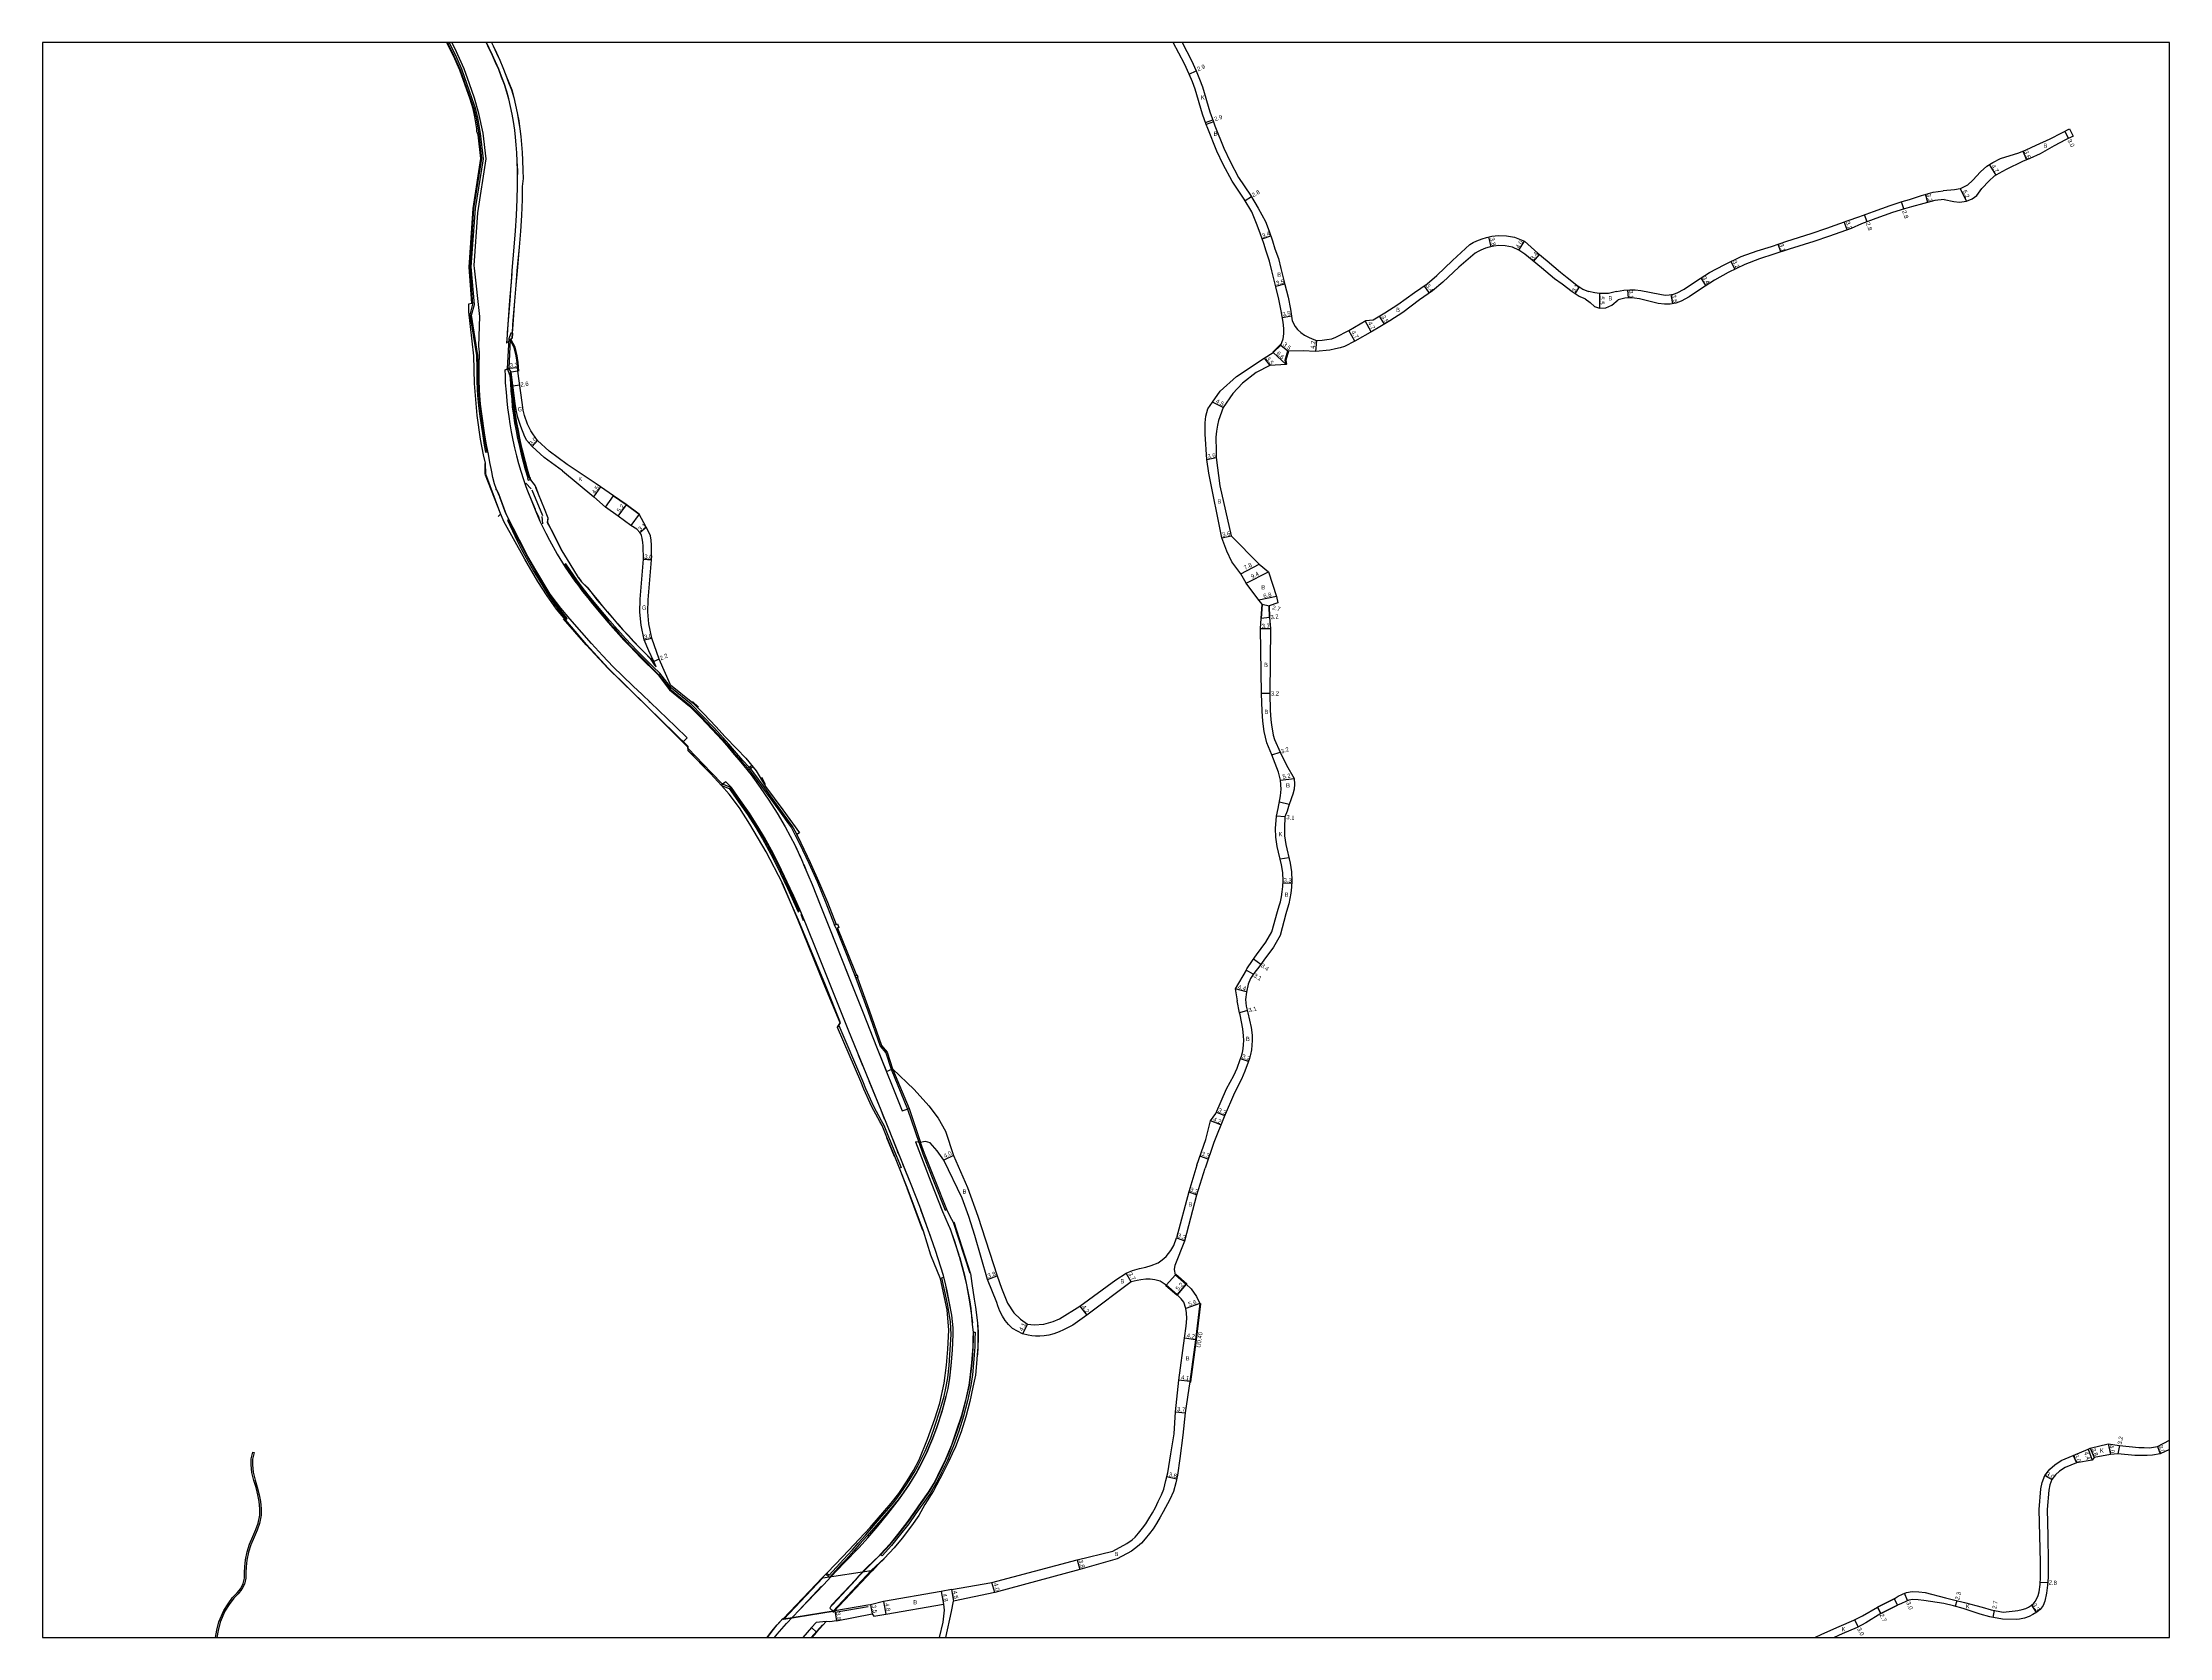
# Model space of a CAD drawing. Header units: metres. Extents: x 0 to 4000, y -96000 to -93000.
# Drawn here: x 1600 to 2400, y -96000 to -95400 of the extents above; entities that cross this region are included whole.
import ezdxf

# ---------------------------------------------------------------- set-up
doc = ezdxf.new("R2010")
doc.units = ezdxf.units.M
doc.header["$LTSCALE"] = 2.5
for name, color, linetype in [('側溝・桝', 7, 'Continuous'), ('図郭', 7, 'Continuous'), ('幅員', 7, 'Continuous'), ('歩道・分離帯・安全施設', 7, 'Continuous'), ('舗装', 7, 'Continuous'), ('道路', 7, 'Continuous')]:
    doc.layers.add(name, color=color, linetype=linetype)
doc.styles.get("Standard").update_dxf_attribs({"font": ''})
doc.styles.get('Standard').set_extended_font_data('@MS PGothic')

msp = doc.modelspace()

# ---------------------------------------------------------------- linework, layer by layer
at = {"layer": '側溝・桝'}
for points in [[(1752.28, -95400), (1752.55, -95400.56), (1754.7, -95404.96), (1757.05, -95410.32), (1761.03, -95421.36), (1762.17, -95424.87), (1763.07, -95428.43), (1764.06, -95434.34), (1765.16, -95443.66), (1762.13, -95462.43), (1760.72, -95484.46), (1761.78, -95498.48), (1760.69, -95502.47), (1763.19, -95517.76), (1763.32, -95522.37), (1763.4, -95527.14), (1763.51, -95530.57), (1763.65, -95532.84), (1763.94, -95536.55), (1764.51, -95540.69), (1765.43, -95547.08), (1766.16, -95551.5), (1766.61, -95554.1), (1767.21, -95553.99), (1766.76, -95551.4), (1766.03, -95546.99), (1765.11, -95540.6), (1764.55, -95536.49), (1764.25, -95532.79), (1764.11, -95530.54), (1764.01, -95527.12), (1763.92, -95522.36), (1763.79, -95517.7), (1761.35, -95502.52), (1762.44, -95498.54), (1761.28, -95484.35), (1762.83, -95462.42), (1765.82, -95443.69), (1764.7, -95434.24), (1763.71, -95428.3), (1762.79, -95424.69), (1761.64, -95421.15), (1757.65, -95410.08), (1755.29, -95404.68), (1753.13, -95400.27), (1753, -95400)], [(1776.6, -95509.38), (1776.1, -95509.34), (1775.44, -95511.44), (1774.8, -95522.64), (1775.79, -95525.2), (1775.96, -95528.2), (1776.16, -95531.2), (1776.48, -95534.16), (1776.7, -95537.11), (1777.1, -95540.12), (1777.58, -95543.09), (1778.14, -95546.04), (1778.71, -95548.98), (1779.35, -95551.95), (1780.06, -95554.82), (1780.79, -95557.74), (1781.59, -95560.64), (1782.48, -95563.71)], [(1775.83, -95511.79), (1775.42, -95522.51)], [(1865.74, -95672.65), (1863.43, -95670.1), (1860.26, -95666.44), (1858.09, -95663.89), (1856.16, -95661.72), (1852.57, -95657.84), (1848.11, -95653.11), (1843.95, -95648.96), (1836.51, -95642.88), (1832.16, -95637.26), (1829.65, -95634.8), (1827.67, -95632.81), (1825.67, -95630.82), (1823.53, -95628.67), (1821.5, -95626.52), (1819.32, -95624.2), (1817.35, -95622.07), (1815.31, -95619.73), (1813.37, -95617.55), (1811.39, -95615.23), (1809.44, -95612.87), (1807.58, -95610.61), (1805.74, -95608.39), (1803.81, -95605.96), (1801.98, -95603.51), (1800.91, -95602.12), (1796.88, -95596.09), (1796.38, -95596.42), (1800.43, -95602.47), (1801.5, -95603.87), (1803.34, -95606.32), (1805.28, -95608.76), (1807.12, -95610.99), (1808.98, -95613.25), (1810.94, -95615.61), (1812.92, -95617.94), (1814.86, -95620.12), (1816.91, -95622.46), (1818.88, -95624.61), (1821.07, -95626.92), (1823.1, -95629.08), (1825.25, -95631.24), (1827.25, -95633.23), (1829.23, -95635.22), (1831.74, -95637.68), (1836.1, -95643.3), (1843.53, -95649.38), (1847.68, -95653.53), (1852.13, -95658.24), (1855.72, -95662.12), (1857.64, -95664.28), (1859.81, -95666.82), (1862.99, -95670.5), (1865.27, -95673.02)], [(1855.44, -95679.47), (1858.31, -95680.63), (1861.83, -95685.6), (1865.18, -95690.44), (1868.3, -95695.36), (1870.8, -95699.56), (1873.97, -95705.36), (1876.19, -95709.69), (1880.18, -95718.07), (1884.18, -95727), (1884.7, -95726.76), (1880.7, -95717.83), (1876.68, -95709.4), (1874.48, -95705.09), (1871.29, -95699.28), (1868.79, -95695.06), (1865.65, -95690.12), (1862.3, -95685.27), (1858.68, -95680.16), (1855.79, -95679), (1851.54, -95674.62), (1842.85, -95665.56)], [(1865.87, -95672.64), (1866.74, -95671.89)], [(1865.79, -95673.65), (1866.9, -95675.05), (1870.46, -95679.87), (1873.88, -95684.62), (1877.14, -95689.14), (1880.64, -95693.97), (1881.65, -95695.44), (1883.12, -95698.12), (1884.75, -95701.3), (1888.24, -95708.7), (1891.34, -95715.66), (1894.64, -95723.66), (1897.9, -95731.99)], [(1866.24, -95673.11), (1867.12, -95672.35)], [(1866.26, -95673.29), (1867.37, -95674.68), (1870.94, -95679.52), (1874.36, -95684.27), (1877.62, -95688.79), (1881.13, -95693.62), (1882.16, -95695.13), (1883.69, -95697.93)], [(1898.49, -95733.35), (1902.22, -95742.7), (1905.92, -95752.02), (1910.39, -95764.23), (1915.02, -95777.56), (1917.23, -95780.1), (1919.18, -95786.22)], [(1899.48, -95769.82), (1908.37, -95790.57), (1909.57, -95793.45), (1912.49, -95800.08), (1915.4, -95805.58), (1916.46, -95807.24), (1918.21, -95811.65), (1921.09, -95818.67), (1922.92, -95823.24), (1922.37, -95823.46)], [(1919.18, -95786.22), (1925.38, -95801.21), (1931.12, -95818.1), (1935.17, -95828.19), (1939.56, -95839.29), (1940.1, -95839.05)], [(1919.74, -95786.12), (1925.94, -95801.01)], [(1925.94, -95801.01), (1930.29, -95813.81)], [(1894.99, -95975.75), (1895.88, -95976.59), (1899.91, -95972.15), (1901.38, -95970.53), (1902.78, -95969.03), (1904.61, -95966.97), (1906.83, -95964.48), (1909.61, -95961.34), (1914.82, -95955.42), (1920.04, -95949.35), (1921.64, -95947.27), (1925.14, -95942.37), (1927.86, -95937.92), (1929.28, -95935.4), (1930.53, -95932.91), (1931.93, -95929.93), (1933.02, -95927.49), (1934.06, -95924.88), (1935.68, -95920.48), (1937.54, -95914.8), (1939.08, -95909.19), (1939.81, -95906.21), (1940.46, -95902.3), (1940.97, -95897.68), (1941.44, -95891.81), (1941.71, -95886.01), (1941.67, -95883.62), (1941.49, -95881.25), (1941.18, -95878.85), (1940.33, -95874.46), (1939.39, -95869.79), (1938.91, -95867.63), (1938.19, -95864.68), (1938.85, -95864.52), (1939.57, -95867.48), (1940.05, -95869.65), (1940.99, -95874.33), (1941.85, -95878.74), (1942.17, -95881.18), (1942.35, -95883.59), (1942.39, -95886.02), (1942.12, -95891.86), (1941.65, -95897.74), (1941.13, -95902.39), (1940.48, -95906.35), (1939.74, -95909.36), (1938.19, -95915), (1936.32, -95920.7), (1934.7, -95925.13), (1933.65, -95927.75), (1932.55, -95930.21), (1931.14, -95933.21), (1929.88, -95935.72), (1928.45, -95938.26), (1925.71, -95942.75), (1922.18, -95947.67), (1920.57, -95949.77), (1915.34, -95955.86), (1910.12, -95961.79), (1907.34, -95964.93), (1905.12, -95967.42), (1903.28, -95969.49), (1901.88, -95970.99), (1900.41, -95972.6), (1896.02, -95977.45), (1894.59, -95976.15)], [(2031.86, -95903.92), (2031.88, -95903.82), (2034.08, -95888.05), (2035.71, -95874.47)], [(2035.31, -95874.42), (2035.71, -95874.47)], [(2031.47, -95903.86), (2031.86, -95903.92)]]:
    msp.add_lwpolyline(points, dxfattribs=at)
for points in [[(1783.31, -95563.47), (1782.43, -95563.72), (1782.68, -95564.61), (1783.57, -95564.36)], [(1780.61, -95590.24), (1779, -95587.22), (1775.39, -95579.46), (1774.84, -95579.7), (1778.47, -95587.49), (1780.05, -95590.48), (1781.89, -95593.8), (1784.77, -95598.95), (1789.02, -95606.06), (1790.3, -95608), (1792.56, -95611.33), (1794.17, -95613.54), (1796.9, -95617.02), (1797.37, -95616.66), (1794.62, -95613.13), (1793.03, -95610.96), (1790.74, -95607.59), (1789.53, -95605.74), (1785.28, -95598.64), (1782.4, -95593.49)], [(1865.17, -95673.1), (1865.83, -95672.58), (1866.34, -95673.23), (1865.68, -95673.74)], [(1897.9, -95731.99), (1898.97, -95731.52), (1899.56, -95732.88), (1898.49, -95733.35)], [(1905.87, -95751.9), (1906.69, -95751.58), (1906.38, -95750.79), (1905.56, -95751.11)], [(1915.33, -95968.85), (1918.85, -95964.99), (1921.79, -95961.44), (1925.3, -95956.9), (1928.04, -95953.02), (1930.59, -95949.35), (1933.36, -95945.49), (1935.77, -95941.41), (1937.71, -95937.47), (1939.79, -95933.16), (1941.03, -95930.32), (1942.07, -95927.71), (1944.04, -95922.14), (1945.86, -95916.56), (1947.32, -95910.9), (1948.6, -95905.14), (1949.15, -95901.12), (1949.61, -95896.76), (1949.85, -95893.58), (1950.09, -95890.62), (1950.12, -95887.8), (1950.2, -95885.14), (1950.8, -95885.12), (1950.72, -95887.81), (1950.68, -95890.65), (1950.44, -95893.63), (1950.21, -95896.81), (1949.74, -95901.19), (1949.18, -95905.24), (1947.9, -95911.04), (1946.43, -95916.73), (1944.6, -95922.33), (1942.63, -95927.92), (1941.57, -95930.55), (1940.33, -95933.41), (1938.25, -95937.73), (1936.29, -95941.69), (1933.86, -95945.82), (1931.08, -95949.69), (1928.53, -95953.36), (1925.78, -95957.26), (1922.26, -95961.81), (1919.3, -95965.38), (1915.77, -95969.25)]]:
    msp.add_lwpolyline(points, close=True, dxfattribs=at)
at = {"layer": '図郭'}
msp.add_lwpolyline([(1600, -96000), (2400, -96000), (2400, -95400), (1600, -95400)], close=True, dxfattribs=at)
at = {"layer": '幅員'}
for points in [[(2031.23, -95411.86), (2033.87, -95410.67)], [(2037.45, -95430.07), (2040.18, -95429.1)], [(2362.07, -95436.03), (2360.7, -95433.36)], [(2332.22, -95445.94), (2334.69, -95449.94)], [(2344.9, -95440.82), (2346.23, -95444.16)], [(2321.32, -95455.08), (2323.66, -95459.72)], [(2052.29, -95459.38), (2054.7, -95457.95)], [(2300.04, -95462.62), (2299.21, -95459.95)], [(2309.09, -95460.17), (2308.23, -95457.09)], [(2278.77, -95470.48), (2277.68, -95467.47)], [(2286.24, -95467.4), (2285.27, -95464.77)], [(2058.76, -95473.83), (2061.95, -95472.68)], [(2144.92, -95476.8), (2143.99, -95473.12)], [(2155.28, -95478.07), (2157.46, -95474.72)], [(2160.84, -95482.32), (2162.99, -95479.7)], [(2253.8, -95478.78), (2252.81, -95475.84)], [(2236.55, -95485.26), (2235.15, -95482.38)], [(2063.84, -95491.67), (2067.24, -95490.83)], [(2121.64, -95494.24), (2119.7, -95491.45)], [(2176.48, -95494.56), (2178.14, -95491.94)], [(2185.56, -95494.47), (2185.61, -95499.97)], [(2196.47, -95496.13), (2196.26, -95493.04)], [(2212.47, -95494.85), (2213.13, -95498.28)], [(2225.66, -95491.41), (2223.81, -95488.56)], [(2066.32, -95503.39), (2069.77, -95502.82)], [(2104.72, -95505.89), (2102.92, -95502.89)], [(2093.65, -95512.38), (2091.29, -95508.31)], [(2099.79, -95508.82), (2097.43, -95504.75)], [(2059.43, -95518.72), (2061.57, -95521.49)], [(2065.78, -95513.79), (2062.9, -95516.62)], [(2062.9, -95516.62), (2067.71, -95521.09)], [(2065.78, -95513.79), (2068.43, -95516)], [(2079.16, -95512.04), (2078.84, -95516.23)], [(1775.42, -95522.51), (1778.72, -95522.28)], [(1779.51, -95528.93), (1776.93, -95529.28)], [(2044.04, -95537.32), (2040, -95535.34)], [(1786.14, -95549.77), (1784.12, -95551.99)], [(2037.94, -95556.86), (2041.47, -95556.14)], [(1807.41, -95570.89), (1809.97, -95567.19)], [(1816.57, -95578.15), (1819.63, -95573.9)], [(1824.68, -95584.35), (1827.05, -95582.34)], [(2043.54, -95586.28), (2047.07, -95585.59)], [(1826.07, -95594.33), (1829.06, -95594.58)], [(2050.7, -95599.81), (2057.64, -95596.25)], [(2052.75, -95603.38), (2061.11, -95599.1)], [(2064.19, -95608.34), (2057.53, -95609.74)], [(2058.78, -95611.22), (2061.39, -95611.9)], [(2061.48, -95616.24), (2061.39, -95611.9)], [(2058.17, -95620.48), (2061.87, -95620.4)], [(2061.48, -95616.24), (2058.31, -95616.65)], [(1826.26, -95624.73), (1829.2, -95624.13)], [(1831.98, -95632.02), (1829.97, -95632.9)], [(2061.63, -95644.88), (2058.43, -95644.92)], [(2062.43, -95667.97), (2065.47, -95666.95)], [(2065.62, -95677.46), (2070.78, -95676.83)], [(2067.26, -95691.34), (2064.18, -95690.99)], [(2066.55, -95716.11), (2069.85, -95716.26)], [(2055.36, -95750.52), (2052.71, -95748.91)], [(2058.27, -95746.78), (2055.49, -95744.82)], [(2052.84, -95757.07), (2048.57, -95756.05)], [(2053.21, -95764.2), (2050.21, -95764.97)], [(2053.63, -95783.3), (2050.6, -95782.28)], [(2043.21, -95807.17), (2039.31, -95805.63)], [(2041.58, -95802.34), (2044.62, -95803.65)], [(1942.58, -95818.63), (1939.03, -95820.49)], [(2038.46, -95820.04), (2035.34, -95818.96)], [(2031.18, -95832.34), (2034.17, -95833.5)], [(2026.48, -95849.69), (2029.61, -95850.74)], [(2009.5, -95866.16), (2007.59, -95862.99)], [(1955.45, -95865.28), (1959.04, -95864.01)], [(2026.77, -95871.06), (2030.2, -95867.13)], [(1990.17, -95875.42), (1992.73, -95878.75)], [(2035.31, -95874.42), (2030.03, -95876.29)], [(1970.47, -95882.1), (1968.65, -95885.78)], [(2033.69, -95888), (2029.52, -95887.45)], [(2031.48, -95903.76), (2027.41, -95903.25)], [(2026.11, -95915.09), (2029.79, -95915.51)], [(2377, -95927.2), (2377.81, -95931.12)], [(2381.16, -95927.76), (2380.59, -95930.9)], [(2363.82, -95931.53), (2365.02, -95934.28)], [(2369.39, -95929.21), (2370.95, -95933.33)], [(2370.23, -95928.8), (2371.67, -95932.31)], [(2395.5, -95928.11), (2396.48, -95930.94)], [(2022.87, -95939.49), (2026.57, -95940.36)], [(2353.13, -95939.13), (2355.78, -95940.61)], [(1989.11, -95970.74), (1990.21, -95974.38)], [(1938.05, -95982.74), (1938.94, -95987.46)], [(1941.83, -95981.9), (1942.6, -95986.33)], [(1958.18, -95983.13), (1957.09, -95979.28)], [(2301.52, -95986.15), (2300.4, -95983.37)], [(2351.42, -95979.18), (2354.22, -95979.35)], [(1898.03, -95990.02), (1898.59, -95993.78)], [(1911.45, -95987.67), (1912.04, -95991.12)], [(1916.26, -95986.52), (1917.22, -95991.23)], [(2290.21, -95988.57), (2291.41, -95990.99)], [(2319.99, -95986.12), (2319.41, -95988.35)], [(2333.66, -95992.44), (2334.18, -95989.79)], [(2348.08, -95987.86), (2349.89, -95990.62)], [(2282.96, -95996.01), (2281.6, -95993.34)]]:
    msp.add_lwpolyline(points, dxfattribs=at)
at = {"layer": '歩道・分離帯・安全施設'}
for points in [[(1840.97, -95663.04), (1842.46, -95661.53), (1838.1, -95657.31), (1825.5, -95645.29), (1822.13, -95642.09), (1818.1, -95638.26), (1814.65, -95634.86), (1810.57, -95630.54), (1806.53, -95626.11), (1802.82, -95621.95), (1798.38, -95616.81), (1794.97, -95612.75), (1793.32, -95610.69), (1790.88, -95607.47), (1785.5, -95598.43), (1782.57, -95593.33), (1780.85, -95590.1), (1779.36, -95587.25), (1774.57, -95577.69), (1771.69, -95570.14), (1770.61, -95567.76), (1769.97, -95566.03), (1769.37, -95563.67), (1768.99, -95561.54), (1768.75, -95560.27), (1768.28, -95558.01), (1767.76, -95554.9), (1766.98, -95551.34), (1766.27, -95546.87), (1765.39, -95540.57), (1764.77, -95536.1), (1764.5, -95532.78), (1764.35, -95530.48), (1764.25, -95527.08), (1764.19, -95522.27), (1764.38, -95516.37), (1764.29, -95515.32), (1764.08, -95514.25), (1764.43, -95503.07), (1762.48, -95484.92), (1762.39, -95483.84), (1763.76, -95464.02), (1766.83, -95443.71), (1765.74, -95434.06), (1764.12, -95426.7), (1762.53, -95420.97), (1760.62, -95415.58), (1758.55, -95409.85), (1755.06, -95402.09), (1754.01, -95400)], [(1840.97, -95663.04), (1842.46, -95661.53), (1838.1, -95657.31), (1825.5, -95645.29), (1822.13, -95642.09), (1818.1, -95638.26), (1814.65, -95634.86), (1810.57, -95630.54), (1806.53, -95626.11), (1802.82, -95621.95), (1798.38, -95616.81), (1794.97, -95612.75), (1793.32, -95610.69), (1790.88, -95607.47), (1785.5, -95598.43), (1782.57, -95593.33), (1780.85, -95590.1), (1779.36, -95587.25), (1774.57, -95577.69), (1771.69, -95570.14), (1770.61, -95567.76), (1769.97, -95566.03), (1769.37, -95563.67), (1768.99, -95561.54), (1768.75, -95560.27), (1768.28, -95558.01), (1767.76, -95554.9), (1766.98, -95551.34), (1766.27, -95546.87), (1765.39, -95540.57), (1764.77, -95536.1), (1764.5, -95532.78), (1764.35, -95530.48), (1764.25, -95527.08), (1764.19, -95522.27), (1764.38, -95516.37), (1764.29, -95515.32), (1764.08, -95514.25), (1764.43, -95503.07), (1762.48, -95484.92), (1762.39, -95483.84), (1763.76, -95464.02), (1766.83, -95443.71), (1765.74, -95434.06), (1764.12, -95426.7), (1762.53, -95420.97), (1760.62, -95415.58), (1758.55, -95409.85), (1755.06, -95402.09), (1754.01, -95400)], [(1767.76, -95554.9), (1766.98, -95551.34), (1766.27, -95546.87), (1765.39, -95540.57), (1764.77, -95536.1), (1764.5, -95532.78), (1764.35, -95530.48), (1764.25, -95527.08), (1764.19, -95522.27), (1764.38, -95516.37), (1764.29, -95515.32), (1764.08, -95514.25), (1764.43, -95503.07), (1762.48, -95484.92), (1762.39, -95483.84), (1763.76, -95464.02), (1766.83, -95443.71), (1765.74, -95434.06), (1764.12, -95426.7), (1762.53, -95420.97), (1760.62, -95415.58), (1758.55, -95409.85), (1755.06, -95402.09), (1754.01, -95400)], [(1766.8, -95400), (1767.9, -95402.23), (1769.07, -95404.79), (1770.29, -95407.38), (1771.45, -95410.07), (1772.5, -95412.87), (1773.58, -95415.72), (1774.47, -95418.51), (1775.25, -95421.18), (1775.91, -95424.09), (1776.52, -95427.01), (1777, -95429.7), (1777.5, -95433.03), (1777.8, -95435.63), (1778.01, -95438.47), (1778.23, -95441.53), (1778.42, -95444.69), (1778.58, -95448.21), (1778.54, -95451.26), (1778.53, -95453.97), (1778.41, -95458.92), (1778.17, -95465.11), (1777.79, -95470.85), (1777.3, -95477.01), (1776.56, -95485.73), (1776.23, -95490), (1775.69, -95497.04), (1774.96, -95506.07), (1774.75, -95509.97), (1774.46, -95513.08)], [(1766.8, -95400), (1767.9, -95402.23), (1769.07, -95404.79), (1770.29, -95407.38), (1771.45, -95410.07), (1772.5, -95412.87), (1773.58, -95415.72), (1774.47, -95418.51), (1775.25, -95421.18), (1775.91, -95424.09), (1776.52, -95427.01), (1777, -95429.7), (1777.5, -95433.03), (1777.8, -95435.63), (1778.01, -95438.47), (1778.23, -95441.53), (1778.42, -95444.69), (1778.58, -95448.21), (1778.54, -95451.26), (1778.53, -95453.97), (1778.41, -95458.92), (1778.17, -95465.11), (1777.79, -95470.85), (1777.3, -95477.01), (1776.56, -95485.73), (1776.23, -95490), (1775.69, -95497.04), (1774.96, -95506.07), (1774.75, -95509.97), (1774.46, -95513.08)], [(1776.38, -95490.01), (1776.7, -95485.74), (1777.44, -95477.02), (1777.93, -95470.86), (1778.31, -95465.12), (1778.55, -95458.92), (1778.67, -95453.98), (1778.68, -95451.26), (1778.73, -95448.21), (1778.56, -95444.68), (1778.38, -95441.52), (1778.15, -95438.46), (1777.95, -95435.62), (1777.64, -95433.01), (1777.14, -95429.68), (1776.66, -95426.98), (1776.05, -95424.06), (1775.39, -95421.14), (1774.61, -95418.46), (1773.71, -95415.67), (1772.64, -95412.82), (1771.59, -95410.01), (1770.42, -95407.32), (1769.2, -95404.73), (1768.03, -95402.17), (1766.96, -95400)], [(1768.91, -95400), (1769.53, -95401.25), (1770.75, -95403.93), (1772.02, -95406.66), (1773.19, -95409.41), (1774.27, -95412.24), (1775.35, -95415), (1776.46, -95417.81), (1777.26, -95420.64), (1777.93, -95423.59), (1778.58, -95426.49), (1779.11, -95429.43), (1779.56, -95432.46), (1779.92, -95435.36), (1780.17, -95438.36), (1780.41, -95441.33), (1780.55, -95444.3), (1780.69, -95448.19), (1780.8, -95451.15), (1780.46, -95454.1), (1780.43, -95459.05), (1780.17, -95465.04), (1779.77, -95471), (1779.29, -95477.02), (1778.48, -95485.88), (1778.01, -95491.27), (1777.55, -95497.27), (1776.85, -95506.09), (1776.54, -95511.11)], [(1776.46, -95487.03), (1776.23, -95490), (1775.69, -95497.04), (1774.96, -95506.07), (1774.8, -95509.17)], [(1774.6, -95513.09), (1774.9, -95509.98), (1775.11, -95506.08), (1775.83, -95497.05), (1776.29, -95491.32), (1776.35, -95490.52)], [(1774.6, -95513.09), (1774.9, -95509.98), (1775.11, -95506.08), (1775.83, -95497.05), (1776.29, -95491.32), (1776.35, -95490.52)], [(1774.46, -95513.08), (1775.83, -95511.79)], [(1775.83, -95511.79), (1774.46, -95513.08)], [(1779.15, -95523.65), (1778.92, -95520.32), (1778.53, -95517.83), (1777.76, -95514.62), (1776.12, -95511.63)], [(1773.85, -95523.2), (1775.42, -95522.51)], [(1775.42, -95522.51), (1773.85, -95523.2)], [(1773.85, -95523.2), (1773.95, -95525.32), (1774.06, -95527.97), (1774.36, -95531.54), (1774.64, -95534.85), (1774.94, -95537.37), (1775.33, -95540.69), (1775.79, -95543.48), (1776.3, -95546.47), (1776.92, -95549.59), (1777.54, -95552.5), (1778.27, -95555.44), (1779.03, -95558.36), (1779.88, -95561.28), (1780.87, -95564.4), (1781.72, -95567.07), (1782.47, -95568.66)], [(1773.85, -95523.2), (1773.95, -95525.32), (1774.06, -95527.97), (1774.36, -95531.54), (1774.64, -95534.85), (1774.94, -95537.37), (1775.33, -95540.69), (1775.79, -95543.48), (1776.3, -95546.47), (1776.92, -95549.59), (1777.54, -95552.5), (1778.27, -95555.44), (1779.03, -95558.36), (1779.88, -95561.28), (1780.87, -95564.4), (1781.72, -95567.07), (1782.47, -95568.66), (1784.07, -95572.67), (1785.58, -95576.4), (1786.45, -95578), (1787.04, -95580.02), (1787.9, -95581.82), (1789.27, -95584.57), (1790.64, -95587.23), (1793.57, -95592.41), (1796.63, -95597.35), (1800.21, -95602.64), (1801.29, -95604.03), (1803.12, -95606.48), (1805.07, -95608.93), (1806.91, -95611.16), (1808.77, -95613.42), (1810.73, -95615.79), (1812.72, -95618.12), (1814.66, -95620.3), (1816.71, -95622.64), (1818.69, -95624.79), (1820.87, -95627.11), (1822.91, -95629.27), (1825.06, -95631.43), (1827.06, -95633.42), (1829.04, -95635.41), (1831.55, -95637.88), (1835.86, -95643.54), (1843.3, -95649.61), (1847.45, -95653.75), (1851.89, -95658.47), (1855.48, -95662.34), (1857.4, -95664.5), (1859.56, -95667.03), (1862.68, -95670.77), (1866.48, -95675.49), (1869.94, -95680.22), (1873.2, -95685.06), (1876.32, -95689.95), (1879.31, -95695.05), (1883.08, -95702.12), (1883.37, -95702.74), (1885.06, -95706.44), (1885.87, -95708.23), (1886.26, -95709.25), (1889.45, -95716.8), (1892.47, -95724.4), (1896.48, -95734.43), (1899.99, -95743.3), (1903.62, -95752.44), (1908.63, -95764.96), (1913.73, -95777.81), (1923.38, -95801.93), (1925.94, -95801.01)], [(1773.85, -95523.2), (1773.95, -95525.32), (1774.06, -95527.97), (1774.36, -95531.54), (1774.64, -95534.85), (1774.94, -95537.37), (1775.33, -95540.69), (1775.79, -95543.48), (1776.3, -95546.47), (1776.92, -95549.59), (1777.54, -95552.5), (1778.27, -95555.44), (1779.03, -95558.36), (1779.88, -95561.28), (1780.87, -95564.4), (1781.72, -95567.07), (1782.47, -95568.66), (1784.07, -95572.67), (1785.58, -95576.4), (1787.04, -95580.02), (1787.9, -95581.82), (1789.27, -95584.57), (1790.64, -95587.23), (1793.57, -95592.41), (1796.63, -95597.35), (1800.21, -95602.64), (1801.29, -95604.03), (1803.12, -95606.48), (1805.07, -95608.93), (1806.91, -95611.16), (1808.77, -95613.42), (1810.73, -95615.79), (1812.72, -95618.12), (1814.66, -95620.3), (1816.71, -95622.64), (1818.69, -95624.79), (1820.87, -95627.11), (1822.91, -95629.27), (1825.06, -95631.43), (1827.06, -95633.42), (1829.04, -95635.41), (1831.55, -95637.88), (1835.86, -95643.54), (1843.3, -95649.61), (1847.45, -95653.75), (1851.89, -95658.47), (1855.48, -95662.34), (1857.4, -95664.5), (1859.56, -95667.03), (1862.68, -95670.77), (1866.48, -95675.49), (1869.94, -95680.22), (1873.2, -95685.06), (1876.32, -95689.95), (1879.31, -95695.05), (1883.08, -95702.12), (1883.37, -95702.74), (1885.06, -95706.44), (1885.87, -95708.23), (1886.26, -95709.25), (1889.45, -95716.8), (1892.47, -95724.4), (1896.48, -95734.43), (1899.99, -95743.3), (1903.62, -95752.44), (1908.63, -95764.96), (1913.73, -95777.81)], [(1775.86, -95524.17), (1776.05, -95525.12), (1776.43, -95528.17), (1776.64, -95531.16), (1776.9, -95534.08), (1777.17, -95537.06), (1777.57, -95540.05), (1778.04, -95543.01), (1778.61, -95545.95), (1779.18, -95548.89), (1779.81, -95551.85), (1780.52, -95554.71), (1781.25, -95557.62), (1782.05, -95560.51), (1782.87, -95563.36), (1783.53, -95564.5), (1785.32, -95566.74), (1785.63, -95567.6), (1786.48, -95569.73), (1788.72, -95575.24), (1790.1, -95578.76), (1789.92, -95580.54), (1791.35, -95583.17), (1792.66, -95585.84), (1795.37, -95591.22)], [(1766.53, -95562.44), (1766.44, -95558.31)], [(1771.53, -95569.79), (1770.61, -95567.76), (1769.97, -95566.03), (1769.37, -95563.67), (1768.99, -95561.54), (1768.75, -95560.27), (1768.28, -95558.01)], [(1772.22, -95577.23), (1766.66, -95562.72)], [(1781.72, -95565.72), (1783.8, -95567.87)], [(1770.95, -95568.66), (1771.62, -95570.29)], [(1771.85, -95570.93), (1774.19, -95577.09)], [(1785.38, -95575.73), (1782.84, -95569.4)], [(1784.06, -95568.23), (1788.03, -95577.98)], [(1772.26, -95577.45), (1771.39, -95578.27)], [(1785.5, -95598.43), (1782.57, -95593.33), (1780.85, -95590.1), (1779.36, -95587.25), (1777.23, -95583)], [(1786.27, -95578.09), (1787.04, -95580.02), (1787.9, -95581.82), (1789.27, -95584.57), (1790.64, -95587.23), (1793.57, -95592.41)], [(1787.77, -95578.29), (1788.04, -95581.12)], [(1842.46, -95661.53), (1838.1, -95657.31), (1825.5, -95645.29), (1822.13, -95642.09), (1818.1, -95638.26), (1814.65, -95634.86), (1810.57, -95630.54), (1806.53, -95626.11), (1802.82, -95621.95), (1798.38, -95616.81), (1794.97, -95612.75), (1793.32, -95610.69), (1790.88, -95607.47)], [(1800.21, -95602.64), (1801.29, -95604.03), (1803.12, -95606.48), (1805.07, -95608.93), (1806.91, -95611.16), (1808.77, -95613.42), (1810.73, -95615.79), (1812.72, -95618.12), (1814.66, -95620.3), (1816.71, -95622.64), (1818.69, -95624.79), (1820.87, -95627.11), (1822.91, -95629.27), (1825.06, -95631.43), (1827.06, -95633.42), (1829.04, -95635.41), (1831.55, -95637.88), (1835.86, -95643.54), (1843.3, -95649.61), (1847.45, -95653.75), (1851.89, -95658.47), (1855.48, -95662.34), (1857.4, -95664.5), (1859.56, -95667.03), (1862.68, -95670.77), (1866.48, -95675.49), (1869.94, -95680.22), (1873.2, -95685.06), (1876.32, -95689.95), (1879.31, -95695.05), (1883.08, -95702.12)], [(1801.56, -95601.26), (1802.73, -95602.83), (1804.86, -95604.93), (1806.75, -95607.26), (1808.59, -95609.55), (1810.55, -95611.86), (1812.45, -95614.13), (1814.41, -95616.41), (1816.34, -95618.63), (1818.31, -95620.91), (1820.39, -95623.1), (1822.38, -95625.29), (1824.45, -95627.43), (1826.6, -95629.58), (1828.66, -95631.69), (1830.28, -95634.24)], [(1842.52, -95664.84), (1827.7, -95650.01), (1812.62, -95635.42), (1804.53, -95626.6), (1795.96, -95616.83)], [(1844.48, -95647.94), (1846.74, -95649.99)], [(1851.2, -95675), (1842.83, -95666.42), (1842.7, -95664.97)], [(1875.32, -96000), (1876.34, -95998.79), (1879.88, -95994.72), (1884.57, -95989.68), (1893.85, -95980.04), (1896.45, -95977.21), (1901.54, -95971.92), (1907.17, -95966.13), (1910.39, -95962.54), (1914.18, -95958.09), (1917.9, -95953.48), (1922.36, -95947.83), (1925.83, -95942.83), (1928.58, -95938.34), (1930.01, -95935.79), (1931.28, -95933.28), (1932.69, -95930.28), (1933.78, -95927.81), (1934.84, -95925.18), (1936.46, -95920.75), (1938.33, -95915.04), (1939.89, -95909.4), (1940.62, -95906.38), (1941.28, -95902.41), (1941.8, -95897.76), (1942.27, -95891.87), (1942.54, -95886.02), (1942.5, -95883.58), (1942.31, -95881.16), (1942, -95878.72), (1941.14, -95874.3), (1940.2, -95869.62), (1939.72, -95867.44), (1938.84, -95863.84), (1935.92, -95854.44), (1934.3, -95849.77), (1929.92, -95837.87), (1926.75, -95829.58), (1915.39, -95801.67), (1903.22, -95771.92), (1891.49, -95742.41), (1887.07, -95731.54), (1884.82, -95726.2), (1882.54, -95721.19), (1881.23, -95718.22), (1876.95, -95709.21), (1874.77, -95704.94), (1871.58, -95699.12), (1869.07, -95694.89), (1865.93, -95689.94), (1862.57, -95685.08), (1859.13, -95680.3), (1856.97, -95678.08), (1855.34, -95679.35)], [(1875.32, -96000), (1876.34, -95998.79), (1879.88, -95994.72), (1884.57, -95989.68), (1893.85, -95980.04), (1896.45, -95977.21), (1901.54, -95971.92), (1907.17, -95966.13), (1910.39, -95962.54), (1914.18, -95958.09), (1917.9, -95953.48), (1922.36, -95947.83), (1925.83, -95942.83), (1928.58, -95938.34), (1930.01, -95935.79), (1931.28, -95933.28), (1932.69, -95930.28), (1933.78, -95927.81), (1934.84, -95925.18), (1936.46, -95920.75), (1938.33, -95915.04), (1939.89, -95909.4), (1940.62, -95906.38), (1941.28, -95902.41), (1941.8, -95897.76), (1942.27, -95891.87), (1942.54, -95886.02), (1942.5, -95883.58), (1942.31, -95881.16), (1942, -95878.72), (1941.14, -95874.3), (1940.2, -95869.62), (1939.72, -95867.44), (1938.84, -95863.84), (1935.92, -95854.44), (1934.3, -95849.77), (1929.92, -95837.87), (1926.75, -95829.58), (1915.39, -95801.67), (1903.22, -95771.92), (1891.49, -95742.41), (1887.07, -95731.54), (1884.82, -95726.2), (1882.54, -95721.19), (1881.23, -95718.22), (1876.95, -95709.21), (1874.77, -95704.94), (1871.58, -95699.12), (1869.07, -95694.89), (1865.93, -95689.94), (1862.57, -95685.08), (1859.13, -95680.3), (1856.97, -95678.08), (1855.79, -95679)], [(1871.58, -95699.12), (1869.07, -95694.89), (1865.93, -95689.94), (1862.57, -95685.08), (1859.13, -95680.3), (1856.97, -95678.08)], [(1870.45, -95676.32), (1871.74, -95679.05)], [(1885.93, -95708.2), (1885.11, -95706.41), (1883.42, -95702.72)], [(1876.95, -95709.21), (1874.77, -95704.94)], [(1877.08, -95709.79), (1877.99, -95711.59)], [(1886.32, -95709.22), (1887.09, -95711.1)], [(1898.99, -95770.47), (1900.07, -95768.74), (1894.22, -95754.96), (1884.07, -95729.96), (1881.79, -95724.54), (1878.22, -95716.23)], [(1878.49, -95712.64), (1881, -95718.05)], [(1903.22, -95771.92), (1891.49, -95742.41), (1887.07, -95731.54), (1884.82, -95726.2), (1882.54, -95721.19), (1881.23, -95718.22)], [(1885.24, -95727.86), (1886.13, -95730.23)], [(1891.31, -95721.47), (1892.47, -95724.4), (1896.48, -95734.43), (1897.62, -95737.3)], [(1902, -95748.36), (1903.62, -95752.44), (1908.63, -95764.96), (1913.73, -95777.81), (1923.38, -95801.93)], [(1908.53, -95784.91), (1906.93, -95780.98)], [(1913.73, -95777.81), (1917.43, -95787.04), (1919.74, -95786.12)], [(1916.74, -95805), (1915.39, -95801.67), (1910.93, -95790.78)], [(1930.29, -95813.81), (1928.3, -95813.58), (1934.08, -95828.62), (1938.51, -95839.77), (1939.33, -95841.82), (1941.07, -95845.52), (1941.27, -95846), (1942.97, -95850.92), (1944.67, -95856.26), (1944.97, -95857.23), (1946.73, -95863.73), (1947.59, -95867.31), (1948.61, -95872.99), (1949.13, -95876.23), (1949.69, -95882.21), (1949.98, -95885.15), (1949.9, -95887.79), (1949.86, -95890.61), (1949.63, -95893.56), (1949.39, -95896.74), (1948.93, -95901.09), (1948.38, -95905.1), (1947.18, -95910.86), (1945.64, -95916.5), (1943.82, -95922.07), (1941.86, -95927.63), (1940.82, -95930.24), (1939.58, -95933.07), (1937.51, -95937.37), (1935.57, -95941.3), (1933.17, -95945.37), (1930.41, -95949.22), (1927.86, -95952.89), (1925.12, -95956.77), (1921.62, -95961.3), (1918.68, -95964.85), (1915.16, -95968.7), (1914.67, -95969.28), (1910.2, -95973.61), (1906.91, -95977), (1905.83, -95978.27), (1897.01, -95987.61), (1896.44, -95988.21), (1896.08, -95988.96), (1897.38, -95990.08)], [(1930.29, -95813.81), (1928.3, -95813.58), (1934.08, -95828.62), (1938.51, -95839.77), (1939.33, -95841.82), (1941.07, -95845.52), (1941.27, -95846), (1942.97, -95850.92), (1944.67, -95856.26), (1944.97, -95857.23), (1946.73, -95863.73), (1947.59, -95867.31), (1948.61, -95872.99), (1949.13, -95876.23), (1949.69, -95882.21), (1949.98, -95885.15), (1949.9, -95887.79), (1949.86, -95890.61), (1949.63, -95893.56), (1949.39, -95896.74), (1948.93, -95901.09), (1948.38, -95905.1), (1947.18, -95910.86), (1945.64, -95916.5), (1943.82, -95922.07), (1941.86, -95927.63), (1940.82, -95930.24), (1939.58, -95933.07), (1937.51, -95937.37), (1935.57, -95941.3), (1933.17, -95945.37), (1930.41, -95949.22), (1927.86, -95952.89), (1925.12, -95956.77), (1921.62, -95961.3), (1918.68, -95964.85), (1915.16, -95968.7), (1914.67, -95969.28), (1910.2, -95973.61), (1906.91, -95977), (1905.83, -95978.27), (1897.01, -95987.61), (1896.44, -95988.21), (1896.08, -95988.96), (1897.38, -95990.08)], [(1920.46, -95819.04), (1917.61, -95812.06)], [(1922.14, -95818.26), (1918.38, -95809.03)], [(1928.3, -95813.58), (1934.08, -95828.62), (1938.51, -95839.77), (1939.33, -95841.82), (1941.07, -95845.52)], [(1925.05, -95830.6), (1922.18, -95823.11)], [(1929.92, -95837.87), (1926.75, -95829.58), (1923.64, -95821.93)], [(1931.15, -95846.92), (1925.2, -95830.94)], [(1930.22, -95839.01), (1933.88, -95848.85)], [(1944.74, -95856.24), (1943.04, -95850.89), (1941.35, -95845.97)], [(1949.08, -95863), (1942.83, -95843.83)], [(1935.92, -95854.44), (1934.3, -95849.77)], [(1941.14, -95874.3), (1940.2, -95869.62), (1939.72, -95867.44), (1938.84, -95863.84)], [(1949.92, -95881.62), (1949.21, -95876.21), (1948.69, -95872.98), (1947.67, -95867.29), (1946.81, -95863.71), (1945.05, -95857.2)], [(1949.08, -95863.11), (1949.55, -95866.88), (1950.41, -95872.76), (1950.93, -95875.75), (1951.7, -95881.67), (1951.87, -95885.04), (1951.88, -95887.66), (1951.82, -95890.68), (1951.62, -95893.71)], [(1934.84, -95925.18), (1936.46, -95920.75), (1938.33, -95915.04), (1939.89, -95909.4), (1940.62, -95906.38), (1941.28, -95902.41), (1941.8, -95897.76), (1942.27, -95891.87), (1942.54, -95886.02), (1942.5, -95883.58), (1942.31, -95881.16)], [(1949.69, -95882.21), (1949.98, -95885.15), (1949.9, -95887.79), (1949.86, -95890.61), (1949.63, -95893.56), (1949.39, -95896.74), (1949.37, -95896.93)], [(1948.93, -95901.07), (1948.93, -95901.09), (1948.38, -95905.1), (1947.18, -95910.86), (1945.64, -95916.5), (1943.82, -95922.07), (1941.86, -95927.63), (1940.82, -95930.24), (1939.58, -95933.07), (1937.51, -95937.37)], [(1922.36, -95947.83), (1925.83, -95942.83), (1928.58, -95938.34)], [(1932.47, -95946.35), (1930.41, -95949.22), (1927.86, -95952.89), (1925.12, -95956.77)], [(1907.17, -95966.13), (1910.39, -95962.54), (1914.18, -95958.09), (1917.9, -95953.48)], [(1921.62, -95961.3), (1918.68, -95964.85), (1915.16, -95968.7)], [(1911.67, -95975.01), (1897.67, -95989.82)], [(1898.64, -95974.93), (1901.54, -95971.92)], [(1906.97, -95977.05), (1910.26, -95973.67), (1914.73, -95969.34)], [(1916.61, -95970.42), (1914.46, -95972.4), (1912.17, -95974.88), (1911.8, -95974.92)], [(1878.73, -95993.05), (1893.35, -95977.6)], [(1893.04, -95980.7), (1884.42, -95989.84)], [(1897.1, -95987.69), (1905.91, -95978.35)], [(1875.32, -96000), (1876.34, -95998.79), (1879.88, -95994.72), (1884.57, -95989.68)], [(1910.54, -95988.44), (1898.14, -95990.61)], [(1872.68, -96000), (1874.42, -95997.61), (1876.32, -95995.24), (1878.35, -95993.07)], [(1891.16, -95997.97), (1889.29, -95996.3), (1885.97, -96000)], [(1889.29, -95996.3), (1885.97, -96000)], [(1889.29, -95996.3), (1885.97, -96000)], [(1889.05, -96000), (1893.36, -95995.21)], [(1894.7, -95994.03), (1891.02, -95994.37), (1889.29, -95996.3)]]:
    msp.add_lwpolyline(points, dxfattribs=at)
for p in [(1770.63, -95568.09, 201.1), (1828.32, -95648.08, 193.78), (1921.65, -95817.52, 181.11), (1938.07, -95915.25, 175.04), (1881.3, -95992.98, 169.86)]:
    msp.add_point(p, dxfattribs=at)
at = {"layer": '舗装'}
for points in [[(2040.44, -95429.83), (2037.7, -95430.78)], [(1778.81, -95523.68), (1776.24, -95524.02)], [(1784.12, -95551.99), (1786.14, -95549.77)], [(1829.06, -95594.58), (1826.07, -95594.33)], [(2065.25, -95685.64), (2068.92, -95686.49)], [(2068.82, -95706.69), (2065.55, -95707.24)], [(1893.51, -95977.62), (1911.67, -95974.86)], [(1878.8, -95993.16), (1897.38, -95990.08)]]:
    msp.add_lwpolyline(points, dxfattribs=at)
at = {"layer": '道路'}
for points in [[(1781.36, -95594.32), (1773.49, -95580.21), (1772.03, -95576.57), (1766.7, -95562.41), (1766.58, -95558.29), (1765.91, -95555.12), (1764.7, -95549.26), (1763.43, -95540.32), (1762.52, -95528.26), (1762.23, -95517.9), (1760.34, -95501.29), (1760.4, -95498.32), (1761.45, -95498.06), (1760.46, -95484.52), (1761.93, -95462.38), (1764.82, -95443.61), (1763.9, -95434.78), (1763.35, -95433.46), (1763.29, -95432.5), (1762.62, -95427.97), (1761.91, -95424.95), (1760.85, -95421.31), (1756.92, -95410.38), (1754.58, -95405.04), (1752.37, -95400.62), (1752.07, -95400)], [(1768.86, -95400), (1769.49, -95401.27), (1770.71, -95403.95), (1771.97, -95406.68), (1773.14, -95409.43), (1774.23, -95412.26), (1775.31, -95415.02)], [(2044.06, -95445.93), (2041.7, -95440.88), (2038.26, -95432.35), (2037.7, -95430.78), (2036.35, -95426.98), (2033.51, -95417.53), (2032.54, -95414.81), (2031.23, -95411.86), (2029.53, -95408.07), (2025.32, -95400)], [(2028.65, -95400), (2032.14, -95406.81), (2033.87, -95410.67), (2035.23, -95413.73), (2036.27, -95416.63), (2039.11, -95426.07), (2040.44, -95429.83), (2040.97, -95431.32), (2044.36, -95439.72), (2046.69, -95444.7)], [(1775.31, -95415.02), (1776.41, -95417.82), (1777.21, -95420.65), (1777.88, -95423.6), (1778.53, -95426.5), (1779.06, -95429.44), (1779.51, -95432.47), (1779.87, -95435.37), (1780.13, -95438.36), (1780.36, -95441.34), (1780.5, -95444.3), (1780.64, -95448.19), (1780.75, -95451.15), (1780.41, -95454.1), (1780.39, -95459.05), (1780.13, -95465.03), (1779.72, -95470.99), (1779.24, -95477.01), (1778.43, -95485.88), (1777.96, -95491.26), (1777.5, -95497.27), (1776.8, -95506.08), (1776.6, -95509.38), (1776.71, -95509.39), (1776.61, -95511.18), (1775.83, -95511.79)], [(2336.44, -95443.62), (2343.35, -95441.44), (2346.08, -95440.34), (2349.85, -95438.62)], [(2349.85, -95438.62), (2355.18, -95436.23), (2359.55, -95433.95), (2362.37, -95432.5)], [(2363.74, -95435.17), (2360.93, -95436.61), (2356.62, -95438.87), (2351.35, -95441.9)], [(2362.37, -95432.5), (2363.74, -95435.17)], [(2054.86, -95463.69), (2052, -95458.89), (2047.43, -95452.18), (2044.06, -95445.93)], [(2046.69, -95444.7), (2049.85, -95450.76), (2054.36, -95457.39), (2057.26, -95462.26)], [(2326, -95451.78), (2328.89, -95448.59), (2331.33, -95446.49), (2333.54, -95445.12), (2336.44, -95443.62)], [(2338.6, -95447.79), (2335.87, -95449.21), (2334.12, -95450.29), (2332.17, -95451.97), (2329.49, -95454.93)], [(2351.35, -95441.9), (2347.5, -95443.65), (2344.68, -95444.78), (2338.6, -95447.79)], [(2302.24, -95459.08), (2306.68, -95457.52), (2311.06, -95456.3), (2314.91, -95455.82)], [(2326, -95451.78), (2324.06, -95453.66), (2321.32, -95455.08), (2319.1, -95455.45), (2314.91, -95455.82)], [(2315.31, -95458.99), (2318.84, -95459.77), (2321, -95460.01), (2323.66, -95459.72), (2325.83, -95458.79), (2327.54, -95457.6), (2329.49, -95454.93)], [(2060.24, -95478.54), (2059.41, -95475.66), (2058.14, -95472.11), (2056.84, -95468.76), (2054.86, -95463.69)], [(2057.26, -95462.26), (2059.95, -95467.38), (2061.32, -95470.92), (2062.65, -95474.61), (2063.51, -95477.61)], [(2279.14, -95466.94), (2283.13, -95465.56), (2288.63, -95463.53), (2294.97, -95461.27), (2299.51, -95459.85), (2302.24, -95459.08)], [(2303.01, -95461.77), (2300.31, -95462.53), (2295.86, -95463.93), (2289.59, -95466.16), (2284.16, -95468.17), (2280.23, -95469.95)], [(2315.31, -95458.99), (2311.69, -95459.45), (2307.55, -95460.6), (2303.01, -95461.77)], [(2244.87, -95478.42), (2250.27, -95476.7), (2256.03, -95474.77), (2265.24, -95471.81)], [(2265.24, -95471.81), (2271.07, -95469.86), (2279.14, -95466.94)], [(2280.23, -95469.95), (2272.12, -95472.88), (2266.25, -95474.85)], [(2066.62, -95505.21), (2065.91, -95500.94), (2065.06, -95496.49), (2063.9, -95491.9), (2062.42, -95485.9), (2061.46, -95482.25), (2060.24, -95478.54)], [(2063.51, -95477.61), (2064.82, -95481.26), (2065.81, -95485.04), (2067.29, -95491.06), (2068.48, -95495.74), (2069.36, -95500.33), (2070.07, -95504.65)], [(2116.03, -95493.99), (2120.74, -95490.73), (2124.42, -95487.63), (2130.38, -95482.01), (2136.91, -95476.03)], [(2138.88, -95479.28), (2132.67, -95484.52), (2126.68, -95490.17), (2122.81, -95493.43), (2117.97, -95496.79)], [(2136.91, -95476.03), (2138.16, -95475.27), (2139.43, -95474.61), (2141.52, -95473.82), (2143.08, -95473.35), (2145.18, -95472.81), (2147.58, -95472.59), (2150.63, -95472.66), (2153.66, -95473.28)], [(2152.9, -95477), (2150.2, -95476.45), (2147.71, -95476.39), (2145.83, -95476.57), (2144.09, -95477.01), (2142.74, -95477.42), (2140.99, -95478.08), (2140.03, -95478.58), (2138.88, -95479.28)], [(2160.25, -95481.84), (2157.57, -95479.64), (2155.28, -95478.07), (2152.9, -95477)], [(2153.66, -95473.28), (2157.46, -95474.72), (2162.41, -95479.22)], [(2162.41, -95479.22), (2165.96, -95482.13), (2170.93, -95486.34)], [(2226.98, -95486.51), (2232.55, -95483.65), (2238.96, -95480.52), (2244.87, -95478.42)], [(2266.25, -95474.85), (2257.01, -95477.71), (2251.24, -95479.64), (2245.81, -95481.37)], [(2168.73, -95488.94), (2163.78, -95484.74), (2160.25, -95481.84)], [(2170.93, -95486.34), (2173.44, -95488.42), (2177.12, -95491.3), (2179.38, -95492.72), (2181.47, -95493.6)], [(2217.42, -95492.79), (2221.69, -95489.93), (2226.98, -95486.51)], [(2245.81, -95481.37), (2240.23, -95483.46), (2234.01, -95486.5), (2228.82, -95489.37)], [(2100.5, -95504.34), (2104.92, -95501.68), (2109.74, -95498.59), (2116.03, -95493.99)], [(2180.26, -95496.46), (2177.94, -95495.48), (2175.33, -95493.84), (2171.53, -95490.86), (2168.73, -95488.94)], [(2192.05, -95493.71), (2188.96, -95494.43), (2185.56, -95494.47), (2183.91, -95494.22), (2181.47, -95493.6)], [(2192.05, -95493.71), (2194.75, -95493.14), (2197, -95492.99), (2199, -95493.05), (2201.12, -95493.33)], [(2219.31, -95495.62), (2216.37, -95497.33), (2214.38, -95498.04), (2212.18, -95498.46), (2210.12, -95498.48), (2207.64, -95498.16), (2200.72, -95496.41)], [(2201.12, -95493.33), (2208.26, -95494.71), (2210.33, -95494.98), (2211.84, -95494.97), (2213.45, -95494.66), (2214.89, -95494.14), (2217.42, -95492.79)], [(2228.82, -95489.37), (2223.56, -95492.77), (2219.31, -95495.62)], [(2117.97, -95496.79), (2111.69, -95501.5), (2106.77, -95504.65), (2102.31, -95507.34)], [(2180.26, -95496.46), (2182.12, -95497.78), (2183.72, -95499.34), (2185.61, -95499.97), (2187.94, -95499.8), (2190.24, -95498.85), (2192.69, -95496.74)], [(2200.72, -95496.41), (2198.74, -95496.15), (2197.05, -95496.09), (2195.18, -95496.22), (2192.69, -95496.74)], [(1778.81, -95523.68), (1778.58, -95520.36), (1778.19, -95517.89), (1777.44, -95514.74), (1775.83, -95511.79)], [(2058.78, -95611.22), (2057.53, -95609.74), (2052.75, -95603.38), (2050.7, -95599.81), (2047.38, -95595.38), (2045.41, -95591.29), (2043.54, -95586.28), (2038.62, -95561.97), (2037.94, -95556.86), (2037.27, -95547.36), (2037.26, -95543.09), (2037.55, -95540.51), (2038.29, -95537.81), (2040, -95535.34), (2042.96, -95531.21), (2049.11, -95525.65), (2059.43, -95518.72), (2062.9, -95516.62), (2065.78, -95513.79), (2066.63, -95511.5), (2066.9, -95509.58), (2066.9, -95507.64), (2066.62, -95505.21)], [(2070.07, -95504.65), (2071.1, -95506.79), (2072.09, -95507.95), (2073.33, -95509.08), (2074.71, -95510.06), (2076.2, -95510.82), (2077.54, -95511.45), (2079.16, -95512.04), (2081.31, -95512.01), (2083.05, -95511.75), (2084.92, -95511.45), (2086.48, -95510.85), (2091.29, -95508.31)], [(2091.29, -95508.31), (2097.78, -95504.55), (2100.5, -95504.34)], [(2102.31, -95507.34), (2100.22, -95508.57), (2093.65, -95512.38)], [(2093.65, -95512.38), (2089.69, -95514.35), (2088.08, -95514.84), (2086.27, -95515.21), (2084.2, -95515.67), (2078.84, -95516.23), (2074.19, -95515.95), (2068.67, -95516.07), (2068.43, -95516), (2067.44, -95519.46), (2067.71, -95521.09), (2061.57, -95521.49), (2056.52, -95524.14), (2051.33, -95528.18), (2047.75, -95532.05), (2044.04, -95537.32), (2042.31, -95542.14), (2041.89, -95543.98), (2041.52, -95546.22), (2041.37, -95548.44), (2041.37, -95550.38), (2041.43, -95551.9), (2041.47, -95556.14), (2042.87, -95566.76), (2047.07, -95585.59), (2057.64, -95596.25), (2061.11, -95599.1), (2064.19, -95608.34), (2064.64, -95610.81), (2061.39, -95611.9)], [(2062.72, -95516.44), (2065.6, -95513.62)], [(2062.9, -95516.62), (2062.72, -95516.44)], [(2065.78, -95513.79), (2062.9, -95516.62)], [(2065.6, -95513.62), (2065.78, -95513.79)], [(2067.71, -95521.09), (2067.44, -95519.46), (2068.43, -95516)], [(2068.67, -95516.07), (2067.7, -95519.48), (2067.95, -95521.05)], [(2068.43, -95516), (2068.67, -95516.07)], [(1776.24, -95524.02), (1775.42, -95522.51)], [(1775.42, -95522.51), (1776.09, -95524.17), (1776.67, -95528.15), (1776.87, -95531.14), (1777.12, -95534.08), (1777.41, -95537.04), (1777.8, -95540.01), (1778.28, -95542.97), (1778.84, -95545.91), (1779.41, -95548.84), (1780.05, -95551.79), (1780.75, -95554.65), (1781.48, -95557.56), (1782.28, -95560.44), (1783.16, -95563.51), (1783.31, -95563.47), (1783.57, -95564.36), (1783.38, -95564.41), (1785.26, -95566.77), (1785.57, -95567.62), (1786.42, -95569.76), (1788.66, -95575.27), (1790.03, -95578.77), (1789.85, -95580.56), (1791.29, -95583.21), (1792.6, -95585.88), (1795.31, -95591.25), (1798.27, -95596.16), (1801.51, -95601.3), (1802.68, -95602.87), (1804.8, -95604.97), (1806.7, -95607.3), (1808.53, -95609.59), (1810.5, -95611.91), (1812.4, -95614.17), (1814.36, -95616.46), (1816.29, -95618.68), (1818.26, -95620.96), (1820.34, -95623.15), (1822.33, -95625.33), (1824.4, -95627.48), (1826.55, -95629.63), (1828.6, -95631.73), (1830.22, -95634.28), (1830.81, -95634.82)], [(1795.54, -95561.16), (1788.62, -95556.1), (1784.12, -95551.99), (1782.13, -95549.67), (1781.39, -95548.35), (1779.93, -95544.39), (1778.79, -95541.04), (1778.28, -95538.85), (1777.8, -95535.82), (1776.24, -95524.02)], [(1819.56, -95573.84), (1814.79, -95570.53), (1808.25, -95566), (1797.31, -95558.74), (1790.52, -95553.77), (1786.14, -95549.77), (1784.41, -95547.21), (1783.66, -95546.09), (1782.39, -95543.55), (1781.29, -95540.33), (1780.84, -95538.35), (1780.37, -95535.44), (1778.81, -95523.68)], [(2067.95, -95521.05), (2067.71, -95521.09)], [(1795.54, -95561.16), (1807.41, -95570.89), (1811.73, -95574.79)], [(1821.32, -95581.65), (1816.57, -95578.15), (1811.73, -95574.79)], [(1821.32, -95581.65), (1816.57, -95578.15), (1811.73, -95574.79)], [(1814.79, -95570.53), (1819.56, -95573.84), (1824.38, -95577.4)], [(1824.38, -95577.4), (1819.56, -95573.84)], [(1826.07, -95594.33), (1825.96, -95589.28), (1825.8, -95588.04), (1825.6, -95586.4), (1825.3, -95585.47), (1825.01, -95584.85), (1824.68, -95584.35), (1823.58, -95583.07), (1821.32, -95581.65)], [(1829.06, -95594.58), (1829.05, -95589.05), (1828.89, -95587.25), (1828.62, -95585.56), (1827.98, -95583.97), (1827.05, -95582.34), (1824.38, -95577.4)], [(1911.33, -95958.62), (1919.21, -95949.43), (1922.07, -95945.78), (1925.21, -95941.13), (1927.56, -95937.15), (1929.74, -95933.17), (1932.88, -95925.37), (1935.6, -95917.77), (1937.45, -95911.87), (1939.16, -95904.39), (1940.06, -95897.54), (1940.55, -95891.52), (1940.89, -95884.42), (1940.26, -95876.72), (1937.77, -95865.06), (1934.09, -95856.22), (1931.37, -95847.21), (1925.24, -95830.7), (1922.37, -95823.46), (1920.54, -95819.06), (1917.57, -95811.73), (1915.81, -95807.34), (1914.89, -95805.86), (1911.93, -95800.35), (1908.93, -95793.72), (1907.73, -95790.84), (1899.02, -95770.5), (1900.19, -95768.77), (1894.49, -95754.67), (1884.31, -95730.13), (1881.89, -95724.49), (1878.27, -95716.21), (1872.21, -95704.41), (1866.01, -95694), (1862.2, -95687.85), (1858.27, -95682.76), (1855.44, -95679.47), (1851.23, -95674.98), (1842.89, -95666.37), (1842.8, -95664.84), (1827.73, -95649.98), (1812.7, -95635.31), (1804.62, -95626.46), (1796.81, -95617.33), (1793.32, -95613.12), (1789.75, -95608.13), (1786.28, -95602.74), (1781.36, -95594.32)], [(1826.26, -95624.73), (1825.12, -95619.16), (1824.66, -95614.28), (1824.81, -95609.42), (1826.07, -95594.33)], [(1836.17, -95641.59), (1831.98, -95632.02), (1829.2, -95624.13), (1828.09, -95618.72), (1827.67, -95614.19), (1827.81, -95609.6), (1829.06, -95594.58)], [(2058.78, -95611.22), (2058.31, -95616.65)], [(2058.78, -95611.22), (2058.31, -95616.65)], [(2061.48, -95616.24), (2061.39, -95611.9)], [(2061.48, -95616.24), (2061.39, -95611.9)], [(2058.43, -95644.92), (2058.17, -95620.48), (2058.31, -95616.65)], [(2061.48, -95616.24), (2061.87, -95620.4), (2061.63, -95644.88)], [(1830.81, -95634.82), (1829.97, -95632.9), (1828.03, -95628.8), (1826.26, -95624.73)], [(1836.17, -95641.59), (1844.56, -95648.35), (1848.73, -95652.51), (1853.2, -95657.25), (1856.8, -95661.14), (1861.15, -95665.72), (1864.53, -95669.24), (1868.46, -95673.95), (1871.96, -95679.93), (1878.41, -95688.64), (1884.75, -95697.28), (1883.69, -95697.93), (1885.28, -95701.03), (1888.77, -95708.45), (1891.88, -95715.43), (1895.19, -95723.43), (1898.49, -95731.73), (1898.97, -95731.52), (1899.56, -95732.88), (1899.03, -95733.11), (1902.77, -95742.48), (1906.11, -95750.89), (1906.38, -95750.79), (1906.69, -95751.58), (1906.42, -95751.68), (1906.48, -95751.81), (1910.95, -95764.02), (1915.54, -95777.26), (1917.75, -95779.79), (1919.74, -95786.12)], [(2064.42, -95702.5), (2063.87, -95698.91), (2063.8, -95695.67), (2064.18, -95690.99), (2064.77, -95688.12), (2065.68, -95683.38), (2065.83, -95680.93), (2065.62, -95677.46), (2064.89, -95674.53), (2062.43, -95667.97), (2060.52, -95663.48), (2059.53, -95659.24), (2058.98, -95655.33), (2058.68, -95651.5), (2058.43, -95644.92)], [(2061.63, -95644.88), (2061.75, -95651.24), (2061.95, -95654.62), (2062.26, -95656.82), (2062.6, -95658.88), (2062.93, -95660.62), (2063.32, -95662.22), (2065.47, -95666.95), (2067.93, -95671.88), (2070.78, -95676.83), (2070.96, -95679.02), (2070.78, -95680.88), (2070.25, -95682.73), (2069.78, -95684.18), (2068.6, -95687.34), (2068.09, -95689.1), (2067.26, -95691.34), (2067.08, -95695.46), (2067.15, -95698.44), (2067.63, -95701.73)], [(2064.53, -95726.9), (2065.14, -95724.75), (2065.59, -95723.2), (2065.95, -95721.41), (2066.28, -95719.56), (2066.49, -95717.46), (2066.58, -95715.34), (2066.46, -95712.26), (2066.06, -95709.34), (2064.42, -95702.5)], [(2067.63, -95701.73), (2069.3, -95708.73), (2069.76, -95711.97), (2069.89, -95715.34), (2069.78, -95717.7), (2069.56, -95720.01), (2069.19, -95722.04), (2068.79, -95723.98), (2068.31, -95725.66), (2067.7, -95727.8)], [(2055.12, -95745.35), (2056.64, -95743.19), (2060.09, -95738.43), (2062.41, -95734.51), (2064.53, -95726.9)], [(2067.7, -95727.8), (2065.54, -95735.88), (2062.94, -95740.3), (2059.41, -95745.16), (2057.9, -95747.31)], [(2052.71, -95748.91), (2048.57, -95756.05), (2049.39, -95760.55)], [(2057.9, -95747.31), (2055.58, -95750.17), (2054.41, -95752.09), (2053.52, -95754.24), (2052.82, -95757.2), (2052.51, -95760.02), (2052.78, -95762.51), (2053.41, -95764.99)], [(2052.71, -95748.91), (2053.01, -95748.43), (2055.12, -95745.35)], [(2048.02, -95788.59), (2049.3, -95785.78), (2050.51, -95782.54), (2050.92, -95781.32), (2051.29, -95779.92), (2051.57, -95778.52), (2051.72, -95776.91), (2051.81, -95775.38), (2051.75, -95773.64), (2051.42, -95771.07), (2050.41, -95765.75)], [(2050.41, -95765.75), (2050.21, -95764.97), (2049.39, -95760.55)], [(2053.41, -95764.99), (2054.58, -95770.58), (2054.94, -95773.38), (2055.01, -95775.42), (2054.91, -95777.15), (2054.74, -95778.99), (2054.4, -95780.65), (2053.99, -95782.24), (2053.53, -95783.61), (2052.26, -95787), (2050.93, -95789.92)], [(1919.74, -95786.12), (1927.85, -95793.89), (1933.42, -95800.02), (1936.89, -95804.62), (1939.57, -95809.57), (1942.58, -95818.63), (1947.86, -95830.75), (1951.81, -95841.45), (1959.04, -95864.01), (1960.69, -95868.61), (1962.94, -95874.2), (1965.3, -95877.88), (1967.78, -95880.3), (1970.47, -95882.1), (1973, -95882.45), (1976.67, -95882.13), (1980.12, -95881.12), (1982.45, -95880.07), (1990.17, -95875.42), (2003.68, -95865.48), (2007.59, -95862.99), (2009.94, -95861.98), (2012.66, -95861.21), (2015.03, -95860.64), (2016.95, -95860.05), (2019.61, -95859.03), (2021.18, -95857.94), (2022.61, -95856.66), (2024.43, -95854.48), (2025.48, -95852.59), (2026.48, -95849.69)], [(2050.93, -95789.92), (2048.29, -95795.08), (2044.41, -95804.12), (2040.62, -95813.78), (2037.3, -95823.4)], [(2037.52, -95812.64), (2039.31, -95805.63), (2041.36, -95802.87), (2045.34, -95793.59), (2048.02, -95788.59)], [(1931.39, -95813.49), (1930.29, -95813.81)], [(1942.69, -95843.87), (1941.43, -95841.64), (1940.1, -95839.05), (1935.72, -95827.97), (1931.68, -95817.9), (1930.29, -95813.81)], [(2022.67, -95867.48), (2020.41, -95866.01), (2018.34, -95865.43), (2016.63, -95865.21), (2014.93, -95865.27), (2013.08, -95865.5), (2011.76, -95865.75), (2009.5, -95866.16), (1992.73, -95878.75), (1987.54, -95882.51), (1984.04, -95884.21), (1982.35, -95885.04), (1980.36, -95885.78), (1978.55, -95886.25), (1976.74, -95886.55), (1975.14, -95886.66), (1973.46, -95886.65), (1972.05, -95886.49), (1970.77, -95886.3), (1968.65, -95885.78), (1964.88, -95883.72), (1963.3, -95882.32), (1962.04, -95880.73), (1961.01, -95879.11), (1960.07, -95877.3), (1959.29, -95875.23), (1958.88, -95873.96), (1955.45, -95865.28), (1950.65, -95848.84), (1948.46, -95841.61), (1945.89, -95834.79), (1939.03, -95820.49), (1936.46, -95816.97), (1933.86, -95813.92), (1932.08, -95813.43), (1931.39, -95813.49)], [(2034.18, -95822.32), (2037.52, -95812.64)], [(2026.1, -95863.55), (2025.79, -95861.52), (2026.01, -95859.91), (2029.61, -95850.74), (2034.17, -95833.5), (2037.3, -95823.4)], [(2034.18, -95822.32), (2031.18, -95832.34), (2026.48, -95849.69)], [(1949.03, -95863.02), (1948.95, -95863.04), (1942.69, -95843.87)], [(1949.03, -95863.02), (1949.51, -95866.88), (1950.37, -95872.77), (1950.89, -95875.75), (1951.66, -95881.67), (1951.83, -95885.04), (1951.84, -95887.66), (1951.79, -95890.68), (1951.58, -95893.71), (1951.34, -95896.91), (1950.88, -95901.33), (1949.91, -95905.79), (1948.79, -95911.25), (1947.22, -95916.96), (1945.48, -95922.63), (1943.39, -95928.23), (1942.12, -95930.97), (1940.96, -95933.46), (1938.66, -95938.22), (1935.09, -95944.88), (1931.9, -95950.02), (1929.61, -95954.12), (1926.84, -95958.04), (1923.29, -95962.63), (1920.29, -95966.25), (1916.74, -95970.14), (1911.67, -95974.86)], [(2026.1, -95863.55), (2026.26, -95863.36)], [(2030.2, -95867.13), (2026.1, -95863.55)], [(2026.1, -95863.55), (2030.2, -95867.13), (2031.99, -95868.83), (2034.03, -95871.78), (2035.31, -95874.42), (2033.69, -95888), (2031.48, -95903.76), (2029.79, -95915.51), (2028.84, -95923.88)], [(2026.26, -95863.36), (2030.37, -95866.94)], [(2022.5, -95867.67), (2022.67, -95867.48)], [(2026.61, -95871.25), (2022.5, -95867.67)], [(2022.67, -95867.48), (2026.77, -95871.06)], [(2025.58, -95923.36), (2026.11, -95915.09), (2027.41, -95903.25), (2029.52, -95887.45), (2030.15, -95882.89), (2030.35, -95880.01), (2030.27, -95877.82), (2030.03, -95876.29), (2029.22, -95873.86), (2028.23, -95872.62), (2026.77, -95871.06), (2022.67, -95867.48)], [(2026.77, -95871.06), (2026.61, -95871.25)], [(2030.37, -95866.94), (2030.2, -95867.13)], [(2002.59, -95967.5), (2007.84, -95964.69), (2009.81, -95963.28), (2010.95, -95962.21), (2012.21, -95960.79), (2013.73, -95958.91), (2014.98, -95957.2), (2016.15, -95955.42), (2017.5, -95953.09), (2018.63, -95951.16), (2019.68, -95948.91), (2020.86, -95946.28), (2021.73, -95944.19), (2022.52, -95940.97), (2023.21, -95938.02), (2024.38, -95930.89), (2025.58, -95923.36)], [(2028.84, -95923.88), (2027.75, -95932.69), (2026.91, -95938.89)], [(2363.82, -95931.53), (2369.39, -95929.21), (2370.23, -95928.8), (2377, -95927.2), (2381.16, -95927.76), (2388.54, -95928.52), (2390.53, -95928.56), (2392.43, -95928.64), (2395.5, -95928.11), (2400, -95925.82)], [(1665.1, -96000), (1665.56, -95997.21), (1666.37, -95994.08), (1668.16, -95989.82), (1669.76, -95987.33), (1671.51, -95984.92), (1673.23, -95983.26), (1674.57, -95981.55), (1675.48, -95979.74), (1675.92, -95977.68), (1676, -95975.54), (1676.07, -95973.39), (1676.36, -95970.82), (1676.95, -95967.75), (1677.88, -95964.93), (1679.08, -95962.02), (1680.23, -95959.44), (1681.16, -95957.04), (1681.73, -95953.98), (1681.72, -95951.62), (1681.44, -95948.89), (1681, -95946.38), (1680.31, -95943.58), (1679.5, -95940.93), (1678.72, -95937.9), (1678.42, -95935.09), (1678.52, -95932.81), (1679.14, -95930.3)], [(1679.62, -95930.42), (1679.02, -95932.88), (1678.92, -95935.08), (1679.21, -95937.81), (1679.98, -95940.79), (1680.79, -95943.45), (1681.48, -95946.28), (1681.93, -95948.82), (1682.22, -95951.6), (1682.23, -95954.02), (1681.64, -95957.17), (1680.69, -95959.64), (1679.54, -95962.22), (1678.35, -95965.1), (1677.44, -95967.88), (1676.86, -95970.9), (1676.56, -95973.43), (1676.5, -95975.56), (1676.42, -95977.74), (1675.96, -95979.9), (1674.99, -95981.82), (1673.6, -95983.59), (1671.89, -95985.25), (1670.17, -95987.61), (1668.61, -95990.05), (1666.84, -95994.24), (1666.05, -95997.32), (1665.6, -96000)], [(1679.14, -95930.3), (1679.62, -95930.42)], [(2351.23, -95961.78), (2350.98, -95951.8), (2351.61, -95944.1), (2352.16, -95941.66), (2353.13, -95939.13), (2354.97, -95936.72), (2356.89, -95935.05), (2359.29, -95933.47), (2363.82, -95931.53)], [(2365.02, -95934.28), (2360.72, -95936.12), (2358.7, -95937.45), (2357.18, -95938.78), (2355.78, -95940.61), (2355.04, -95942.54), (2354.58, -95944.55), (2353.99, -95951.88), (2354.23, -95961.71)], [(2400, -95929.25), (2396.48, -95930.94), (2393.64, -95931.45), (2391.63, -95931.52), (2389.59, -95931.55), (2387, -95931.5), (2380.59, -95930.9), (2377.81, -95931.12), (2371.67, -95932.31), (2370.95, -95933.33), (2365.02, -95934.28)], [(2026.91, -95938.89), (2026.21, -95941.86), (2025.42, -95945.09)], [(2025.42, -95945.09), (2024.06, -95948.14), (2021.56, -95952.69), (2020.35, -95954.75), (2018.96, -95957.15), (2017.69, -95959.09), (2016.34, -95960.92), (2014.73, -95962.92), (2013.32, -95964.51), (2011.9, -95965.84), (2009.59, -95967.5), (2004.15, -95970.41)], [(1872.51, -96000), (1872.52, -95999.98), (1874.37, -95997.57), (1876.31, -95995.24), (1878.41, -95992.81), (1878.8, -95993.16), (1893.51, -95977.62), (1893.31, -95977.43), (1895.11, -95975.63), (1901.01, -95969.58), (1911.33, -95958.62)], [(1941.83, -95981.9), (1957.09, -95979.28), (1989.11, -95970.74), (2002.59, -95967.5)], [(2350.58, -95984.27), (2350.98, -95982.78), (2351.37, -95980.07), (2351.53, -95977.32), (2351.55, -95971.64), (2351.23, -95961.78)], [(2354.23, -95961.71), (2354.36, -95971.59), (2354.33, -95977.41), (2354.16, -95980.35), (2353.73, -95983.34), (2353.13, -95986.38)], [(1911.67, -95974.86), (1897.38, -95990.08)], [(2004.15, -95970.41), (1990.21, -95974.38), (1958.18, -95983.13), (1942.6, -95986.33)], [(1941.83, -95981.9), (1938.05, -95982.74), (1916.26, -95986.52), (1911.45, -95987.67), (1910.44, -95987.85), (1898.03, -95990.02)], [(2297.93, -95984.51), (2299.57, -95983.7), (2301.07, -95983.1), (2303.22, -95982.65), (2305.79, -95982.83), (2308.14, -95983.09), (2315.76, -95985.03)], [(1898.03, -95990.02), (1897.47, -95990.54), (1897.33, -95990.47), (1897.38, -95990.08)], [(1898.59, -95993.78), (1912.04, -95991.12), (1912.68, -95991.96), (1917.22, -95991.23), (1938.94, -95987.46)], [(1938.94, -95987.46), (1939.15, -95989.75), (1938.66, -95994.23), (1937.22, -96000)], [(1939.79, -96000), (1941.93, -95990.25), (1942.6, -95986.33)], [(2266.6, -96000), (2269.2, -95998.81), (2275.73, -95995.92), (2281.25, -95993.51), (2284.49, -95991.86)], [(2284.49, -95991.86), (2290.21, -95988.57), (2296.49, -95985.45), (2297.93, -95984.51)], [(2299.26, -95987.2), (2297.7, -95987.87), (2291.41, -95990.99), (2285.85, -95994.54)], [(2296.49, -95985.45), (2290.21, -95988.57)], [(2291.41, -95990.99), (2297.7, -95987.87)], [(2315.18, -95987.25), (2307.65, -95986.06), (2305.52, -95985.82), (2303.43, -95985.67), (2301.94, -95985.98), (2300.8, -95986.44), (2299.26, -95987.2)], [(2328.85, -95991.26), (2322.36, -95989.11), (2318.71, -95988.16), (2315.18, -95987.25)], [(2315.76, -95985.03), (2319.28, -95985.94), (2322.96, -95986.89), (2329.53, -95988.65)], [(2342.4, -95993.27), (2337.21, -95993.13), (2332.38, -95992.19), (2328.85, -95991.26)], [(2329.53, -95988.65), (2332.98, -95989.56), (2337.42, -95990.42), (2341.99, -95990)], [(2341.99, -95990), (2343.03, -95989.87), (2344.6, -95989.5), (2345.94, -95989.1), (2347.01, -95988.56), (2348.14, -95987.82), (2348.97, -95987.14), (2349.62, -95986.3), (2350.58, -95984.27)], [(2353.13, -95986.38), (2352.52, -95987.95), (2351.34, -95989.46), (2350.1, -95990.48), (2348.66, -95991.42), (2347.17, -95992.17), (2345.45, -95992.69), (2343.6, -95993.12), (2342.4, -95993.27)], [(1893.52, -95995.35), (1891.16, -95997.97), (1889.34, -96000)], [(1898.59, -95993.78), (1896.13, -95994.13), (1894.7, -95994.03), (1893.52, -95995.35)], [(2285.85, -95994.54), (2282.53, -95996.23), (2276.94, -95998.67), (2273.93, -96000)]]:
    msp.add_lwpolyline(points, dxfattribs=at)
for points in [[(2067.71, -95521.09), (2062.9, -95516.62), (2065.78, -95513.79), (2068.43, -95516), (2067.44, -95519.46)], [(1814.79, -95570.53), (1819.56, -95573.84), (1824.38, -95577.4), (1821.32, -95581.65), (1816.57, -95578.15), (1811.73, -95574.79)], [(2058.78, -95611.22), (2061.39, -95611.9), (2061.48, -95616.24), (2058.31, -95616.65)], [(2022.67, -95867.48), (2026.1, -95863.55), (2030.2, -95867.13), (2026.77, -95871.06)], [(1911.67, -95974.86), (1897.38, -95990.08), (1878.8, -95993.16), (1893.51, -95977.62)], [(1897.38, -95990.08), (1911.67, -95974.86), (1911.88, -95975.06), (1897.59, -95990.28)], [(1893.51, -95977.62), (1893.31, -95977.43), (1878.57, -95992.95), (1878.8, -95993.16)], [(2296.49, -95985.45), (2297.7, -95987.87), (2291.41, -95990.99), (2290.21, -95988.57)]]:
    msp.add_lwpolyline(points, close=True, dxfattribs=at)

# ---------------------------------------------------------------- texts
at = {"layer": '側溝・桝'}
msp.add_text('U0.40', height=1.6, rotation=82.03431, dxfattribs=at).set_placement((2035.52, -95891.05))
at = {"layer": '幅員'}
for s, rotation, p in [('2.9', 24.07281, (2034.68, -95410.85)), ('2.9', 19.55775, (2041.03, -95429.62)), ('3.0', 297.19718, (2361.58, -95436.82)), ('4.7', 301.81649, (2332.92, -95446.51)), ('3.6', 291.80503, (2345.29, -95441.02)), ('2.8', 30.77196, (2055.42, -95458.25)), ('5.2', 296.72642, (2322.08, -95455.95)), ('2.8', 287.39309, (2299.45, -95463.41)), ('3.2', 285.53465, (2308.57, -95457.17)), ('3.4', 19.79888, (2058.99, -95473.5)), ('3.2', 289.85615, (2278.17, -95467.6)), ('2.8', 290.27338, (2285.75, -95467.99)), ('3.8', 284.22638, (2144.43, -95473.61)), ('4.0', 56.88476, (2155.29, -95477.66)), ('3.4', 50.57198, (2160.7, -95481.95)), ('3.1', 288.546, (2253.21, -95475.95)), ('3.4', 302.8861, (2224.23, -95488.58)), ('3.2', 296.00452, (2235.62, -95482.4)), ('3.5', 13.82934, (2064.14, -95491.36)), ('3.4', 304.76976, (2120.25, -95491.47)), ('3.1', 57.76577, (2176.37, -95494.15)), ('5.5', 270.49085, (2185.78, -95495.51)), ('3.1', 273.90259, (2196.62, -95493.28)), ('3.5', 280.84468, (2212.76, -95495)), ('3.5', 9.33839, (2066.5, -95503.05)), ('3.5', 301.04236, (2103.47, -95503.14)), ('4.7', 300.08357, (2092.19, -95508.94)), ('4.7', 300.09412, (2098.42, -95505.53)), ('3.5', 307.60995, (2060.09, -95518.96)), ('6.6', 317.04883, (2063.93, -95517.16)), ('3.5', 320.22984, (2066.43, -95513.82)), ('4.2', 85.64419, (2078.51, -95515.29)), ('3.3', 4.03052, (1775.77, -95522.24)), ('2.6', 7.55054, (1779.86, -95529.48)), ('4.5', 333.86771, (2041.14, -95535.45)), ('3.0', 47.61714, (1784.07, -95551.67)), ('3.6', 11.5495, (2038.33, -95556.56)), ('4.5', 55.26509, (1807.74, -95569.97)), ('5.2', 54.24012, (1817.15, -95576.92)), ('3.1', 40.24326, (1824.84, -95583.88)), ('3.6', 11.04142, (2043.85, -95585.95)), ('3.0', 355.21393, (1826.29, -95594.1)), ('7.8', 27.14589, (2052.37, -95598.42)), ('9.4', 27.09476, (2054.97, -95601.8)), ('6.8', 11.847, (2059.35, -95609.01)), ('3.2', 7.25384, (2061.96, -95616.99)), ('2.7', 345.48, (2062.39, -95613.22)), ('3.0', 11.5867, (1826.41, -95624.45)), ('3.7', 1.33338, (2058.58, -95620.29)), ('2.2', 23.6143, (1832.57, -95632.44)), ('3.2', 0.66245, (2062.02, -95645.68)), ('3.2', 18.42449, (2066.09, -95667.5)), ('5.2', 6.91432, (2066.49, -95676.94)), ('3.1', 353.62714, (2067.77, -95692.14)), ('3.3', 357.44385, (2066.75, -95715.9)), ('3.1', 328.64316, (2055.31, -95751.43)), ('3.4', 324.88928, (2058.04, -95747.6)), ('4.4', 346.57088, (2049.48, -95756.01)), ('3.1', 14.25145, (2053.83, -95764.87)), ('3.2', 341.41217, (2050.98, -95782.03)), ('4.2', 338.54309, (2040.14, -95805.69)), ('3.3', 336.79071, (2042.02, -95802.26)), ('4.0', 27.61576, (1939.46, -95819.75)), ('3.3', 340.98854, (2035.74, -95818.67)), ('3.2', 338.77784, (2031.39, -95832.11)), ('3.3', 341.40259, (2026.78, -95849.41)), ('3.8', 19.55023, (1955.79, -95864.82)), ('3.7', 301.14698, (2008.31, -95863.27)), ('5.2', 48.89152, (2027.23, -95869.67)), ('4.2', 307.54049, (1990.75, -95875.73)), ('5.6', 19.44117, (2031.32, -95875.45)), ('4.1', 63.74117, (1968.63, -95884.9)), ('4.2', 352.48919, (2030.29, -95887.16)), ('4.1', 352.88365, (2028.17, -95902.94)), ('3.7', 353.48037, (2026.67, -95914.81)), ('4.0', 281.79179, (2377.34, -95927.78)), ('3.2', 79.62788, (2382.02, -95927.52)), ('3.0', 289.2014, (2395.85, -95927.94)), ('3.0', 293.64299, (2364.09, -95931.5)), ('4.4', 290.74655, (2367.81, -95930.44)), ('3.8', 292.38459, (2370.6, -95929.15)), ('3.8', 346.78869, (2023.52, -95939.39)), ('3.0', 330.88114, (2353.44, -95939.02)), ('3.8', 286.82149, (1989.66, -95971.08)), ('4.8', 280.68001, (1938.51, -95983.63)), ('4.5', 279.86786, (1942.35, -95982.53)), ('4.0', 285.87064, (1957.69, -95979.74)), ('2.3', 75.5227, (2320.87, -95986.01)), ('2.8', 356.66413, (2354.55, -95980.08)), ('3.8', 278.39142, (1898.41, -95990.62)), ('3.5', 279.66767, (1911.87, -95987.93)), ('4.8', 281.59585, (1916.78, -95987.26)), ('2.7', 296.44165, (2290.95, -95991.54)), ('3.0', 291.95742, (2300.96, -95986.89)), ('2.7', 79.04852, (2334.86, -95989.39)), ('3.3', 303.14845, (2348.34, -95987.75)), ('3.0', 297.02635, (2282.47, -95996.8))]:
    msp.add_text(s, height=1.6, rotation=rotation, dxfattribs=at).set_placement(p)
at = {"layer": '舗装'}
for s, p in [('K', (2035.69, -95421.45)), ('B', (2040.5, -95435.1)), ('B', (2352.59, -95439.6)), ('B', (2064.38, -95488.14)), ('B', (2188.97, -95497)), ('B', (2109.1, -95501.36)), ('G', (1778.71, -95538.74)), ('K', (1801.56, -95564.99)), ('B', (2041.92, -95573.39)), ('B', (2058.37, -95605.74)), ('G', (1825.42, -95613.37)), ('B', (2059.44, -95634.92)), ('B', (2059.58, -95652.59)), ('B', (2067.7, -95680.24)), ('K', (2064.89, -95698.6)), ('B', (2067.15, -95721.37)), ('B', (2052.62, -95775.6)), ('B', (1946.03, -95833.02)), ('B', (2030.99, -95837.85)), ('B', (2005.43, -95866.77)), ('B', (2029.94, -95895.79)), ('K', (2373.83, -95930.48)), ('B', (2003.18, -95969.41)), ('B', (1927.48, -95987.54)), ('K', (2323.41, -95989.1)), ('K', (2276.65, -95997.67))]:
    msp.add_text(s, height=1.6, dxfattribs=at).set_placement(p)

doc.saveas('drawing.dxf')
